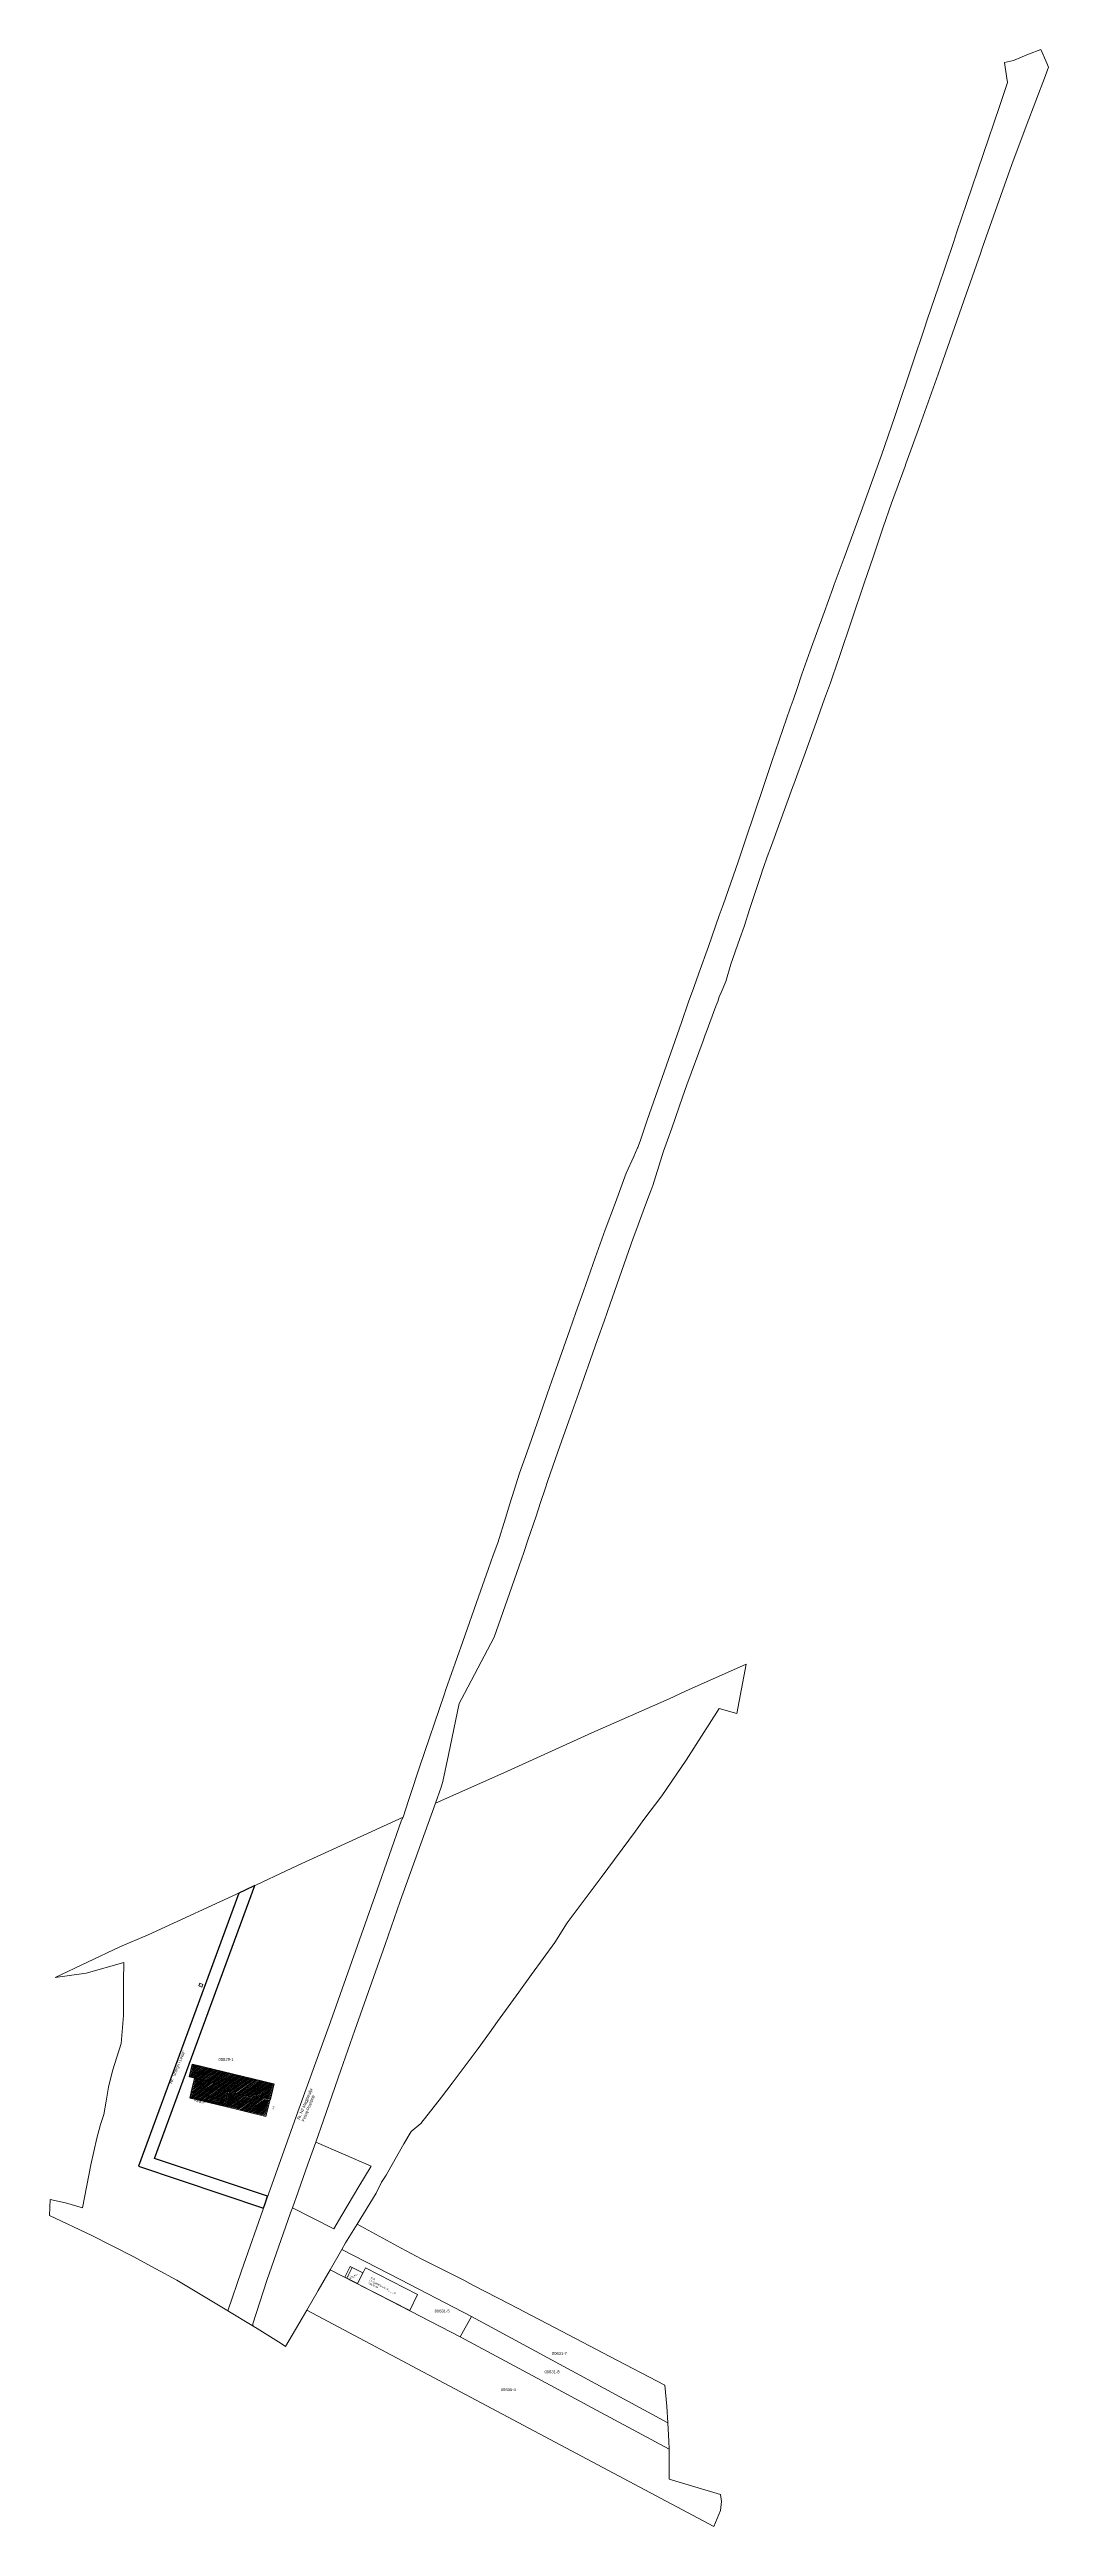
# Model space of a CAD drawing. Header units: metres. Extents: x 7513291 to 7514146, y 4700258 to 4702379.
import ezdxf
from ezdxf.enums import TextEntityAlignment as Align

# ---------------------------------------------------------------- set-up
doc = ezdxf.new("R2010")
doc.units = ezdxf.units.M
doc.linetypes.add('DASHED', pattern=[0.75, 0.5, -0.25])
doc.layers.get('0').update_dxf_attribs({"lineweight": 0})
for name, color, linetype in [('0-PARCEL-NUMBER-TEXT', 7, 'Continuous'), ('0-PARCELAT', 7, 'Continuous'), ('Dimenzionet', 7, 'Continuous'), ('Etazha', 7, 'Continuous')]:
    doc.layers.add(name, color=color, linetype=linetype)
for name, color, linetype, lineweight in [('emrat e rrugeve', 7, 'Continuous', 0), ('kati 0', 1, 'Continuous', 0), ('kati 1', 111, 'Continuous', 0), ('kati 1 pikat terasa para', 222, 'Continuous', 0)]:
    doc.layers.add(name, color=color, linetype=linetype, lineweight=lineweight)
doc.styles.get("Standard").update_dxf_attribs({"font": 'arial.ttf'})
pattern_1 = [(35.00000000000004, (0, 0), (-0.5463315556243712, 0.7802423221852646), [])]

# ---------------------------------------------------------------- blocks, each defined once
blk = doc.blocks.new('ACMAP_ANN_TEMPLATE_PIN-SUN')
blk.add_attdef('PIN', text='', height=2.5).set_placement((366708.2065587225, 310584.1829084981), align=Align.MIDDLE)

msp = doc.modelspace()

# ---------------------------------------------------------------- hatches: boundary and pattern name
at = {"layer": 'kati 0', "true_color": 0x939598}
h = msp.add_hatch(dxfattribs=at)
h.set_pattern_fill('ANSI31', color=252, scale=0.3, angle=350.0000000000001)
h.set_pattern_definition(pattern_1)
h.paths.add_polyline_path([(7513413.666885589, 4700653.081817188), (7513411.225615988, 4700643.107148631), (7513445.245761459, 4700634.80666053), (7513444.21152109, 4700630.577188166), (7513465.11301208, 4700625.478191416), (7513465.52657119, 4700627.169419953), (7513479.364039717, 4700623.79030444), (7513482.42448269, 4700636.305827293)])
h.paths.add_polyline_path([(7513465.830835361, 4700627.242289797), (7513468.449542727, 4700627.242289797), (7513468.449542727, 4700629.869694299), (7513465.830835361, 4700629.869694299)], flags=24)
h.paths.add_polyline_path([(7513457.037238535, 4700626.45518947), (7513459.655945901, 4700626.45518947), (7513459.655945901, 4700629.082593972), (7513457.037238535, 4700629.082593972)], flags=25)
h.paths.add_polyline_path([(7513443.889509334, 4700629.410464108), (7513446.508216701, 4700629.410464108), (7513446.508216701, 4700632.03786861), (7513443.889509334, 4700632.03786861)], flags=25)
h.paths.add_polyline_path([(7513444.895413848, 4700634.139300712), (7513447.514121214, 4700634.139300712), (7513447.514121214, 4700636.766705214), (7513444.895413848, 4700636.766705214)], flags=24)
h.paths.add_polyline_path([(7513415.74220522, 4700641.380477188), (7513419.35151627, 4700641.380477188), (7513419.35151627, 4700644.00788169), (7513415.74220522, 4700644.00788169)], flags=25)
h.paths.add_polyline_path([(7513442.610263063, 4700638.257193934), (7513464.258451488, 4700633.138016483), (7513466.127940591, 4700641.043788988), (7513444.479752166, 4700646.16296644)], flags=24)
h = msp.add_hatch(dxfattribs=at)
h.set_pattern_fill('ANSI31', color=252, scale=0.3, angle=350.0000000000001)
h.set_pattern_definition(pattern_1)
h.paths.add_polyline_path([(7513415.609274393, 4700641.008256379), (7513414.127651809, 4700634.720212858, -0.0933563696465019), (7513414.140499996, 4700634.652, -0.211876573136607), (7513414.078824225, 4700634.512987364), (7513413.065533659, 4700630.212556711), (7513441.268465227, 4700623.355494717), (7513442.516803041, 4700628.053933257, -0.191104221114685), (7513442.552310536, 4700628.187574791), (7513443.122490074, 4700630.333591267), (7513444.036726839, 4700634.072315115)])
h.paths.add_polyline_path([(7513440.327657416, 4700627.52245329), (7513442.946364782, 4700627.52245329), (7513442.946364782, 4700630.149857792), (7513440.327657416, 4700630.149857792)], flags=24)
h.paths.add_polyline_path([(7513435.599946376, 4700624.205551966), (7513440.965567113, 4700624.205551966), (7513440.965567113, 4700626.523850055), (7513435.599946376, 4700626.523850055)], flags=25)
h.paths.add_polyline_path([(7513435.655966157, 4700625.575504216), (7513441.899485939, 4700625.575504216), (7513441.899485939, 4700627.893802306), (7513435.655966157, 4700627.893802306)], flags=24)
h.paths.add_polyline_path([(7513414.695231379, 4700632.314872315), (7513436.343419804, 4700627.195694864), (7513438.212908908, 4700635.101467369), (7513416.564720483, 4700640.22064482)], flags=24)
h = msp.add_hatch(dxfattribs=at)
h.set_pattern_fill('ANSI31', color=252, scale=0.3, angle=350.0000000000001)
h.set_pattern_definition(pattern_1)
h.paths.add_polyline_path([(7513412.835085176, 4700629.239453865), (7513411.802653662, 4700624.901461453), (7513439.869185339, 4700618.077562767), (7513441.011916262, 4700622.388737759)])
h.paths.add_polyline_path([(7513437.986876322, 4700618.324817335), (7513440.605583688, 4700618.324817335), (7513440.605583688, 4700620.952221837), (7513437.986876322, 4700620.952221837)], flags=25)
h.paths.add_polyline_path([(7513411.901346842, 4700626.015139725), (7513414.520054208, 4700626.015139725), (7513414.520054208, 4700628.642544227), (7513411.901346842, 4700628.642544227)], flags=25)
h.paths.add_polyline_path([(7513413.422189109, 4700621.053737751), (7513435.135100051, 4700615.919255275), (7513437.004589154, 4700623.825027781), (7513415.291678213, 4700628.959510257)], flags=9)
at = {"layer": 'kati 0'}
h = msp.add_hatch(dxfattribs=at)
h.set_pattern_fill('ANSI31', color=256, scale=0.3, angle=350.0000000000001)
h.set_pattern_definition(pattern_1)
h.paths.add_polyline_path([(7513479.125971492, 4700622.819055622), (7513466.260491755, 4700625.960811073), (7513465.846987921, 4700624.269808585), (7513443.964437319, 4700629.608138489), (7513442.109234522, 4700622.625608424), (7513440.840798053, 4700617.840184437), (7513475.794714404, 4700609.260745961)])
h.paths.add_polyline_path([(7513466.280254093, 4700623.945580833), (7513467.716816166, 4700623.945580833), (7513467.716816166, 4700626.263878922), (7513466.280254093, 4700626.263878922)], flags=24)
h.paths.add_polyline_path([(7513442.427021488, 4700621.830185198), (7513443.863583561, 4700621.830185198), (7513443.863583561, 4700624.148483288), (7513442.427021488, 4700624.148483288)], flags=24)
h.paths.add_polyline_path([(7513441.034160641, 4700616.547580833), (7513442.470722714, 4700616.547580833), (7513442.470722714, 4700618.865878922), (7513441.034160641, 4700618.865878922)], flags=25)
h.paths.add_polyline_path([(7513443.590872216, 4700619.680086213), (7513466.37319829, 4700614.292717642), (7513468.242687394, 4700622.198490147), (7513445.46036132, 4700627.585858718)], flags=24)

# ---------------------------------------------------------------- linework, layer by layer
at = {"layer": '0-PARCELAT', "lineweight": 0}
for points in [[(7513540.369, 4700648.429), (7513525.446, 4700605.589), (7513518.79, 4700586.77), (7513512.128, 4700567.968), (7513503.726, 4700544.255), (7513498.86, 4700530.52), (7513497.303, 4700526.172), (7513476.841, 4700468.165), (7513465.02, 4700431.116), (7513465.253, 4700429.263), (7513464.52, 4700429.7), (7513443.447, 4700442.415), (7513455.162, 4700476.416), (7513475.453, 4700534.273), (7513503.396, 4700612.74), (7513518.919, 4700655.187), (7513531.558, 4700689.746), (7513571.052, 4700802.062), (7513592.364, 4700862.649), (7513593.774, 4700865.279), (7513598.189, 4700879.51), (7513599.394, 4700882.998), (7513608.081, 4700908.707), (7513628.787, 4700969.984), (7513630.346, 4700974.408), (7513644.882, 4701015.648), (7513658.317, 4701053.762), (7513666.943, 4701078.235), (7513670.897, 4701089.455), (7513674.675, 4701100.172), (7513681.344, 4701121.155), (7513685.226, 4701133.534), (7513688.898, 4701145.241), (7513693.453, 4701159.766), (7513699.613, 4701177.394), (7513710.401, 4701208.265), (7513717.121, 4701227.495), (7513723.139, 4701244.68), (7513724.548, 4701248.693), (7513736.472, 4701282.643), (7513741.707, 4701297.55), (7513748.117, 4701315.619), (7513758.261, 4701344.211), (7513766.849, 4701368.417), (7513775.51, 4701391.82), (7513784.851, 4701416.855), (7513791.155, 4701431.081), (7513794.235, 4701438.032), (7513794.464, 4701438.548), (7513794.603, 4701438.863), (7513794.932, 4701439.604), (7513796.889, 4701445.175), (7513802.846, 4701462.137), (7513832.251, 4701546), (7513838.096, 4701563.679), (7513842.736, 4701575.948), (7513847.084, 4701588.238), (7513855.176, 4701611.111), (7513864.505, 4701637.488), (7513867.731, 4701646.679), (7513880.679, 4701683.563), (7513887.364, 4701703.261), (7513902.011, 4701747.221), (7513909.618, 4701769.399), (7513925.266, 4701815.026), (7513927.643, 4701821.955), (7513931.071, 4701832.057), (7513935.184, 4701844.177), (7513942.463, 4701864.39), (7513954.193, 4701896.962), (7513961.596, 4701917.519), (7513962.847, 4701920.993), (7513971.355, 4701943.995), (7513986.018, 4701983.635), (7513991.239, 4701997.75), (7514003.281, 4702031.979), (7514014.861, 4702064.897), (7514030.52, 4702111.722), (7514039.894, 4702139.754), (7514042.867, 4702148.591), (7514051.845, 4702175.272), (7514064.966, 4702213.911), (7514068.016, 4702223.248), (7514076.473, 4702248.206), (7514104.396, 4702330.609), (7514111.3, 4702350.985), (7514110.523, 4702356.416), (7514108.832, 4702368.25), (7514116.561, 4702370.054), (7514129.351, 4702375.413), (7514139.811, 4702379.329), (7514144.106, 4702369.552), (7514146.421, 4702364.282), (7514143.759, 4702357.213), (7514127.35, 4702313.643), (7514114.958, 4702280.736), (7514093.059, 4702218.781), (7514089.335, 4702208.246), (7514088.096, 4702204.739), (7514074.114, 4702164.812), (7514055.83, 4702112.659), (7514051.832, 4702101.278), (7514036.371, 4702057.266), (7514024.264, 4702024.363), (7514023.593, 4702022.538), (7514011.859, 4701990.649), (7514004.85, 4701970.077), (7513996.166, 4701944.594), (7513988.812, 4701923.009), (7513977.597, 4701889.905), (7513967.607, 4701860.336), (7513961.391, 4701841.938), (7513959.704, 4701836.945), (7513954.701, 4701823.086), (7513947.433, 4701802.953), (7513938.228, 4701777.452), (7513928.29, 4701749.923), (7513927.321, 4701747.239), (7513916.38, 4701717.22), (7513909.231, 4701697.607), (7513905.614, 4701687.684), (7513902.299, 4701678.589), (7513901.779, 4701677.162), (7513900, 4701671.739), (7513890.764, 4701643.586), (7513885.728, 4701628.044), (7513882.032, 4701617.85), (7513874.241, 4701595.797), (7513870.126, 4701580.956), (7513865.966, 4701571.557), (7513864.416, 4701567.987), (7513863.106, 4701563.857), (7513861.59, 4701559.82), (7513853.194, 4701537.39), (7513852.425, 4701535.258), (7513850.56, 4701530.209), (7513836.704, 4701492.43), (7513832.973, 4701481.789), (7513823.71, 4701455.368), (7513820.076, 4701445.002), (7513816.828, 4701435.738), (7513812.632, 4701422.698), (7513807.671, 4701406.284), (7513805.959, 4701401.74), (7513804.558, 4701398.032), (7513801.388, 4701389.628), (7513792.933, 4701367.215), (7513790.629, 4701361.106), (7513770.958, 4701304.878), (7513765.807, 4701290.169), (7513759.956, 4701273.591), (7513752.11, 4701251.363), (7513750.787, 4701247.616), (7513744.133, 4701228.763), (7513737.059, 4701208.621), (7513726.299, 4701177.975), (7513717.423, 4701152.695), (7513715.283, 4701146.3), (7513711.386, 4701134.659), (7513707.511, 4701123.08), (7513700.599, 4701102.43), (7513697.032, 4701091.883), (7513693.056, 4701080.549), (7513684.735, 4701056.83), (7513671.619, 4701019.441), (7513651.864, 4700981.932), (7513646.132, 4700971.047), (7513641.627, 4700962.494), (7513632.558, 4700918.494), (7513627.835, 4700895.576), (7513626.185, 4700890.804), (7513621.505, 4700877.269), (7513591.252, 4700793.271), (7513578.23, 4700756.192), (7513552.308, 4700682.705), (7513540.369, 4700648.429)], [(7513498.86, 4700530.52), (7513534.25, 4700512.65), (7513541.117, 4700524.128), (7513555.852, 4700548.906), (7513566.18, 4700566.12), (7513518.79, 4700586.77), (7513525.446, 4700605.589), (7513540.369, 4700648.429), (7513552.308, 4700682.705), (7513578.23, 4700756.192), (7513591.252, 4700793.271), (7513621.505, 4700877.269), (7513680.085, 4700903.053), (7513755.437, 4700937.458), (7513821.618, 4700966.594), (7513835.458, 4700973.103), (7513887.41, 4700996.199), (7513879.468, 4700953.891), (7513864.428, 4700958.371), (7513836.017, 4700913.924), (7513815.226, 4700883.526), (7513799.815, 4700863.177), (7513792.665, 4700853.158), (7513763.323, 4700813.4), (7513734.222, 4700774.573), (7513723.642, 4700757.814), (7513703.781, 4700730.306), (7513692.78, 4700715.241), (7513674.449, 4700690.138), (7513667.639, 4700680.359), (7513657.888, 4700667.038), (7513644.396, 4700648.607), (7513635.756, 4700637.395), (7513626.534, 4700625.407), (7513608.756, 4700602.754), (7513600.696, 4700595.895), (7513594.331, 4700585.455), (7513580.449, 4700560.977), (7513579.071, 4700558.547), (7513575.235, 4700552.477), (7513570.604, 4700543.008), (7513554.253, 4700516.389), (7513544.373, 4700500.47), (7513541.269, 4700494.91), (7513531.279, 4700477.509), (7513520.99, 4700459.813), (7513511.12, 4700442.73), (7513507.241, 4700436.024), (7513493.002, 4700411.759), (7513489.18, 4700414.315), (7513468.63, 4700427.226), (7513465.253, 4700429.263), (7513465.02, 4700431.116), (7513476.841, 4700468.165), (7513497.303, 4700526.172), (7513498.86, 4700530.52)], [(7513503.252, 4700823.795), (7513593.774, 4700865.279), (7513592.364, 4700862.649), (7513571.052, 4700802.062), (7513531.558, 4700689.746), (7513518.919, 4700655.187), (7513503.396, 4700612.74), (7513475.453, 4700534.273), (7513455.162, 4700476.416), (7513443.447, 4700442.415), (7513442.581, 4700442.937), (7513399.811, 4700468.669), (7513381.807, 4700478.37), (7513362.521, 4700488.761), (7513327.172, 4700506.912), (7513290.842, 4700523.984), (7513291.362, 4700537.654), (7513304.512, 4700534.653), (7513319.102, 4700530.622), (7513326.163, 4700567.451), (7513331.484, 4700590.3), (7513334.424, 4700601.83), (7513337.215, 4700610.459), (7513339.205, 4700622.009), (7513341.285, 4700633.948), (7513344.696, 4700647.928), (7513352.097, 4700671.357), (7513354.277, 4700695.146), (7513354.108, 4700724.966), (7513354.539, 4700740.525), (7513322.098, 4700731.397), (7513295.678, 4700727.839), (7513351.179, 4700753.955), (7513375.409, 4700764.243), (7513458.301, 4700802.608), (7513503.252, 4700823.795)], [(7513554.253, 4700516.389), (7513591.938, 4700496.001), (7513609.023, 4700486.935), (7513645.543, 4700468.465), (7513653.39, 4700464.364), (7513685.019, 4700447.938), (7513729.304, 4700424.884), (7513770.732, 4700403.14), (7513817.946, 4700378.529), (7513819.431, 4700360.748), (7513820.36, 4700346.23), (7513652.289, 4700437.468), (7513591.656, 4700468.84), (7513541.269, 4700494.91), (7513544.373, 4700500.47), (7513554.253, 4700516.389)], [(7513591.656, 4700468.84), (7513652.289, 4700437.468), (7513642.599, 4700420.048), (7513583.415, 4700450.641), (7513531.279, 4700477.509), (7513541.269, 4700494.91), (7513591.656, 4700468.84)], [(7513859.83, 4700257.57), (7513511.12, 4700442.73), (7513520.99, 4700459.813), (7513531.279, 4700477.509), (7513583.415, 4700450.641), (7513642.599, 4700420.048), (7513712.236, 4700382.516), (7513759.405, 4700357.094), (7513821.423, 4700323.668), (7513821.579, 4700308.669), (7513821.579, 4700298.209), (7513865.479, 4700284.967), (7513866.429, 4700278.977), (7513865.478, 4700271.317), (7513859.83, 4700257.57)], [(7513820.36, 4700346.23), (7513821.35, 4700330.708), (7513821.423, 4700323.668), (7513759.405, 4700357.094), (7513712.236, 4700382.516), (7513642.599, 4700420.048), (7513652.289, 4700437.468), (7513820.36, 4700346.23)]]:
    msp.add_lwpolyline(points, close=True, dxfattribs=at)
at = {"layer": '0-PARCELAT', "flags": 128}
msp.add_lwpolyline([(7513466.742065258, 4700806.586573327), (7513458.301, 4700802.608), (7513452.960532987, 4700800.136265491), (7513366.902206006, 4700566.098091365), (7513474.062796243, 4700530.309024901), (7513475.453, 4700534.273), (7513477.636846775, 4700540.405480584), (7513380.761384707, 4700572.75956097)], close=True, dxfattribs=at)
at = {"layer": 'Dimenzionet', "flags": 128}
for points in [[(7513483.03, 4700636.67), (7513479.73, 4700623.19), (7513465.89, 4700626.57), (7513465.48, 4700624.87), (7513443.61, 4700630.21), (7513444.64, 4700634.44), (7513415.24, 4700641.61), (7513410.62, 4700642.74), (7513413.3, 4700653.69), (7513483.03, 4700636.67)], [(7513412.47, 4700629.84), (7513441.63, 4700622.75), (7513440.23, 4700617.48), (7513411.2, 4700624.53), (7513412.47, 4700629.84)], [(7513444.64, 4700634.44), (7513443.61, 4700630.21), (7513441.63, 4700622.75), (7513412.47, 4700629.84), (7513415.24, 4700641.61), (7513444.64, 4700634.44)]]:
    msp.add_lwpolyline(points, dxfattribs=at)
at = {"layer": 'Dimenzionet', "color": 6, "flags": 128}
msp.add_lwpolyline([(7513478.456706613, 4700616.960459406, 0, 0.3, 0), (7513478.922576603, 4700616.845392343, 0, 0, 0), (7513481.157288131, 4700616.364564115, 0, 0, 0)], format="xyseb", dxfattribs=at)
at = {"layer": 'kati 0', "color": 252, "true_color": 0x939598, "flags": 128}
for points, elevation in [([(7513443.607, 4700630.21), (7513465.48, 4700624.874), (7513465.893531472, 4700626.565115513), (7513479.731, 4700623.186), (7513483.029, 4700636.673), (7513413.3, 4700653.686), (7513410.621, 4700642.74), (7513444.641244149, 4700634.439487822)], 603.452), ([(7513441.626, 4700622.754), (7513412.465, 4700629.844), (7513411.201035178, 4700624.533168498), (7513440.227, 4700617.476)], 603.252), ([(7513444.641244149, 4700634.439487822), (7513415.238184544, 4700641.613464977), (7513412.465, 4700629.844), (7513441.626, 4700622.754), (7513443.607, 4700630.21)], 603.252)]:
    msp.add_lwpolyline(points, close=True, dxfattribs=dict(at, elevation=elevation))
at = {"layer": 'kati 0', "flags": 128}
for points in [[(7513441.63, 4700622.75), (7513440.23, 4700617.48), (7513476.159181416, 4700608.648598311), (7513479.731, 4700623.186), (7513465.89, 4700626.57), (7513465.48, 4700624.87), (7513443.61, 4700630.21)], [(7513559.207414089, 4700474.816752729), (7513554.648999999, 4700465.625), (7513545.498, 4700470.336), (7513550.155, 4700479.477)], [(7513561.395, 4700479.255), (7513554.632, 4700465.534), (7513599.309, 4700442.613), (7513606.072, 4700456.334)]]:
    msp.add_lwpolyline(points, close=True, dxfattribs=at)
at = {"layer": 'kati 1', "flags": 128}
msp.add_lwpolyline([(7513559.207414089, 4700474.816752729), (7513548.401749859, 4700480.379585665), (7513543.742233131, 4700471.239881294), (7513554.648999999, 4700465.625)], close=True, dxfattribs=at)
at = {"layer": 'kati 1 pikat terasa para', "flags": 128}
for points, elevation in [([(7513419.598999999, 4700722.858), (7513418.687, 4700720.589)], 602.4336000000001), ([(7513421.355, 4700719.537), (7513418.687, 4700720.589)], 602.4319), ([(7513422.267, 4700721.806), (7513419.598999999, 4700722.858)], 602.4445000000001), ([(7513422.267, 4700721.806), (7513421.355, 4700719.537)], 602.4319)]:
    msp.add_lwpolyline(points, dxfattribs=dict(at, elevation=elevation))

# ---------------------------------------------------------------- block references
at = {"layer": '0-PARCEL-NUMBER-TEXT'}
for p, values in [((7146733.797138528, 4390073.422589535), {'PIN': '00629-1'}), ((7146918.882787244, 4389857.969652935), {'PIN': '00631-5'}), ((7147019.325312393, 4389821.582647365), {'PIN': '00631-7'}), ((7146975.549419762, 4389790.584421721), {'PIN': '00630-4'}), ((7147013.042312393, 4389805.843647365), {'PIN': '00631-8'})]:
    msp.add_blockref('ACMAP_ANN_TEMPLATE_PIN-SUN', p, dxfattribs=at).add_auto_attribs(values)

# ---------------------------------------------------------------- texts
at = {"layer": 'Dimenzionet', "color": 6}
msp.add_text('H1', height=1.5, rotation=75.00000000000001, dxfattribs=at).set_placement((7513482.929435885, 4700614.76084836))
at = {"layer": 'emrat e rrugeve', "linetype": 'DASHED', "attachment_point": 1}
for s, width, insert, char_height, rotation in [('Rr. "Shtegu i Lirisë"', 35.53160233050585, (7513393.293991459, 4700637.632119693), 2.5, 67.40375562858064), ('Rr. N2 Magjistralja Feizaj-Prishtinë', 35.53160233050585, (7513502.811637877, 4700606.70069216), 2.5, 67.40375562858064), ('P+0\\PO-72209079-629-1-19-0\\P511.53 m²', 35.53160233050585, (7513445.806379004, 4700626.717054266), 1.5, 346.69558204132613), ('P+1\\PO-72209079-631-5-____-0\\P105.02 m²', 11.6722119328574, (7513546.83975335, 4700472.275371176), 0.7, 19.157647454547618), ('P+0\\PO-72209079-631-5-____-0\\P768.03 m²', 35.53160233050585, (7513566.493713366, 4700471.388009706), 1.5, 333.00183961652056)]:
    msp.add_mtext_dynamic_manual_height_columns(s, width=width, gutter_width=1, heights=[0], dxfattribs=dict(at, insert=insert, char_height=char_height, rotation=rotation))
at = {"layer": 'Etazha', "color": 252, "true_color": 0x939598, "char_height": 1.5, "attachment_point": 1, "rotation": 346.69558204132613}
for s, width, insert in [('P+0\\PO-72209079-629-1-2-0\\P364.38m²', 26.23587282191202, (7513416.910738167, 4700639.351840368)), ('P+0\\PO-72209079-629-1-1-0\\P944.10 m²', 35.53160233050585, (7513444.825769851, 4700645.294161987)), ('P+0\\PO-72209079-629-1-3-0\\P163.45 m²', 25.28095282564895, (7513415.702418414, 4700628.075400779))]:
    msp.add_mtext_dynamic_manual_height_columns(s, width=width, gutter_width=1, heights=[0], dxfattribs=dict(at, insert=insert))
at = {"layer": 'kati 1 pikat terasa para', "insert": (7513419.513602063, 4700721.594886572), "char_height": 0.7, "attachment_point": 1}
msp.add_mtext_dynamic_manual_height_columns('Trafo', width=0.6800535498186946, gutter_width=1, heights=[0], dxfattribs=at)

doc.saveas('drawing.dxf')
